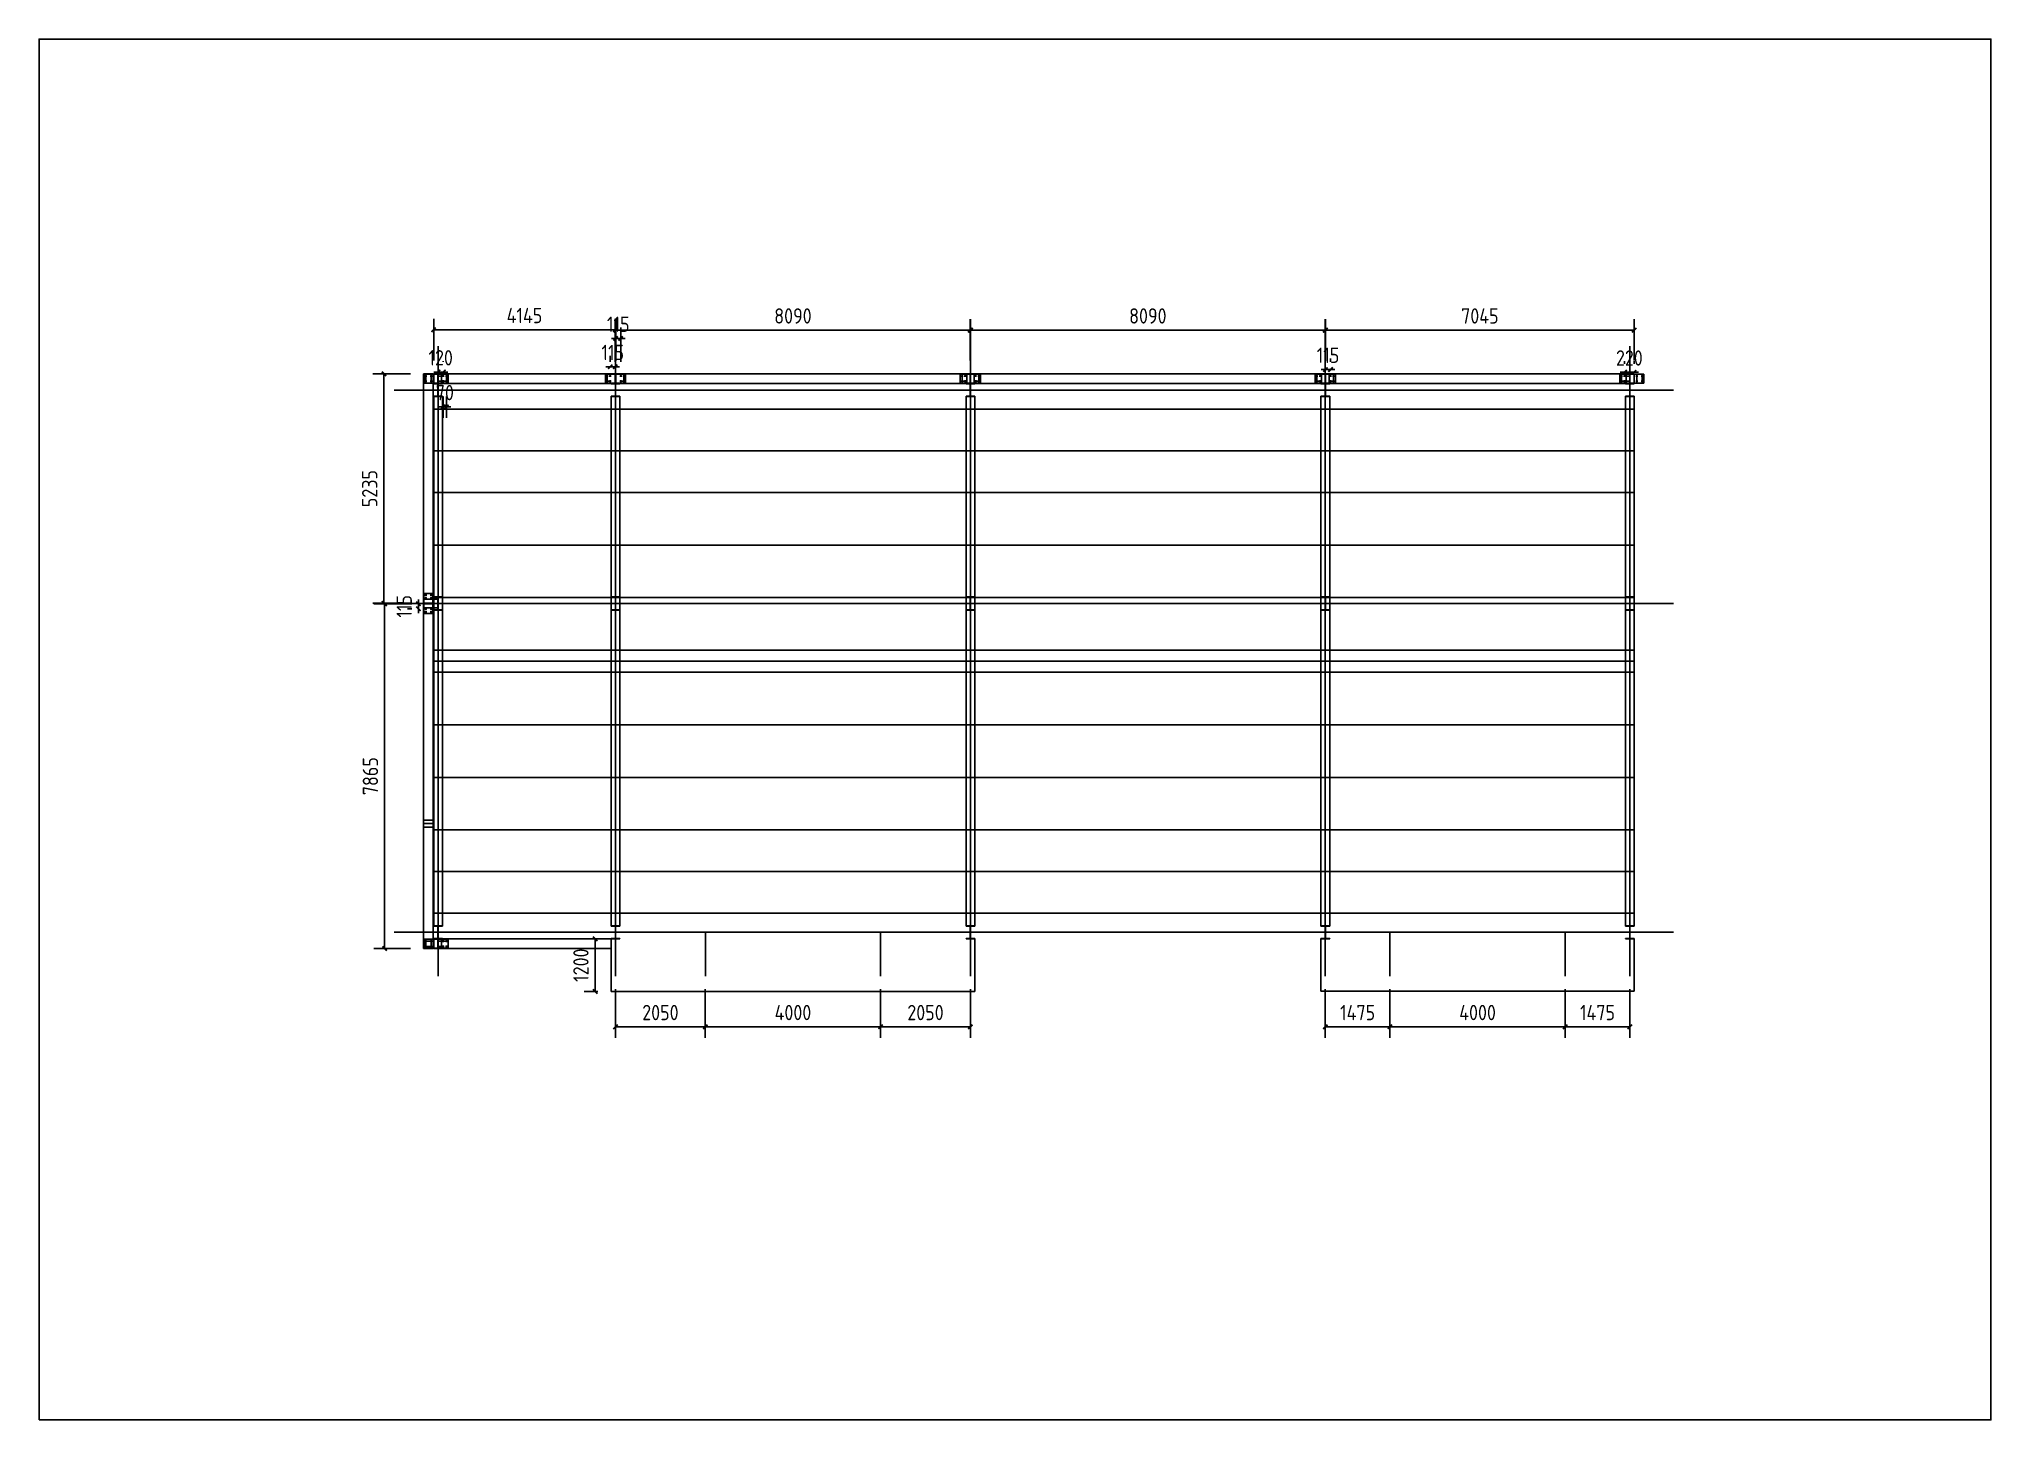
# Model space of a CAD drawing. Extents: x 533809 to 747315, y -17138 to 180511.
# Drawn here: x 640389 to 684939, y 77362 to 108862 of the extents above; entities that cross this region are included whole.
import ezdxf

# ---------------------------------------------------------------- set-up
doc = ezdxf.new("R2010")
doc.units = 0
doc.header["$LTSCALE"] = 1000
doc.header["$MEASUREMENT"] = 0
doc.layers.add('DOTE', color=1, linetype='Continuous')
doc.styles.get("Standard").update_dxf_attribs({"font": 'gbenor.shx', "bigfont": 'gbcbig.shx'})
doc.dimstyles.get("Standard").update_dxf_attribs({"dimscale": 100, "dimtxt": 3.5, "dimasz": 1, "dimexe": 2.5, "dimexo": 3, "dimgap": 1.5, "dimtad": 1, "dimdec": 0, "dimzin": 0, "dimdsep": 46, "dimtxsty": 'Standard', "dimblk": 'ARCHTICK', "dimcen": 0.09, "dimadec": 0, "dimazin": 0, "dimtfac": 1, "dimtdec": 0, "dimtix": 1, "dimtmove": 2, "dimatfit": 3, "dimfxl": 1, "dimtolj": 1, "dimtzin": 0, "dimarcsym": 0})

msp = doc.modelspace()

# ---------------------------------------------------------------- blocks, each defined once
blk = doc.blocks.new('_ArchTick')
at = {"color": 0, "linetype": 'ByBlock', "const_width": 0.4}
blk.add_lwpolyline([(-0.5, -0.5), (0.5, 0.5)], dxfattribs=at)
blk = doc.blocks.new('*D1447')
at = {"color": 0, "lineweight": -2}
for p, q in [((653546, 87186), (653546, 86080)), ((655596, 87186), (655596, 86080)), ((653546, 86330), (655596, 86330))]:
    blk.add_line(p, q, dxfattribs=at)
at = {"layer": 'Defpoints', "color": 0}
for p in [(653546, 87486), (655596, 87486), (655596, 86330)]:
    blk.add_point(p, dxfattribs=at)
at = {"color": 0, "lineweight": -2, "xscale": 100, "yscale": 100, "zscale": 100, "rotation": 180}
blk.add_blockref('_ArchTick', (653546, 86330), dxfattribs=at)
at = {"color": 0, "lineweight": -2, "xscale": 100, "yscale": 100, "zscale": 100}
blk.add_blockref('_ArchTick', (655596, 86330), dxfattribs=at)
at = {"color": 0, "insert": (654571, 86655), "char_height": 350, "attachment_point": 5}
blk.add_mtext('\\A1;2050', dxfattribs=at)
blk = doc.blocks.new('*D1448')
at = {"color": 0, "lineweight": -2}
for p, q in [((655596, 87186), (655596, 86080)), ((659596, 87186), (659596, 86080)), ((655596, 86330), (659596, 86330))]:
    blk.add_line(p, q, dxfattribs=at)
at = {"layer": 'Defpoints', "color": 0}
for p in [(655596, 87486), (659596, 87486), (659596, 86330)]:
    blk.add_point(p, dxfattribs=at)
at = {"color": 0, "lineweight": -2, "xscale": 100, "yscale": 100, "zscale": 100, "rotation": 180}
blk.add_blockref('_ArchTick', (655596, 86330), dxfattribs=at)
at = {"color": 0, "lineweight": -2, "xscale": 100, "yscale": 100, "zscale": 100}
blk.add_blockref('_ArchTick', (659596, 86330), dxfattribs=at)
at = {"color": 0, "insert": (657596, 86655), "char_height": 350, "attachment_point": 5}
blk.add_mtext('\\A1;4000', dxfattribs=at)
blk = doc.blocks.new('*D1449')
at = {"color": 0, "lineweight": -2}
for p, q in [((659596, 87186), (659596, 86080)), ((661646, 87186), (661646, 86080)), ((659596, 86330), (661646, 86330))]:
    blk.add_line(p, q, dxfattribs=at)
at = {"layer": 'Defpoints', "color": 0}
for p in [(659596, 87486), (661646, 87486), (661646, 86330)]:
    blk.add_point(p, dxfattribs=at)
at = {"color": 0, "lineweight": -2, "xscale": 100, "yscale": 100, "zscale": 100, "rotation": 180}
blk.add_blockref('_ArchTick', (659596, 86330), dxfattribs=at)
at = {"color": 0, "lineweight": -2, "xscale": 100, "yscale": 100, "zscale": 100}
blk.add_blockref('_ArchTick', (661646, 86330), dxfattribs=at)
at = {"color": 0, "insert": (660621, 86655), "char_height": 350, "attachment_point": 5}
blk.add_mtext('\\A1;2050', dxfattribs=at)
blk = doc.blocks.new('*D1450')
at = {"color": 0, "lineweight": -2}
for p, q in [((669746, 87186), (669746, 86080)), ((671221, 87186), (671221, 86080)), ((669746, 86330), (671221, 86330))]:
    blk.add_line(p, q, dxfattribs=at)
at = {"layer": 'Defpoints', "color": 0}
for p in [(669746, 87486), (671221, 87486), (671221, 86330)]:
    blk.add_point(p, dxfattribs=at)
at = {"color": 0, "lineweight": -2, "xscale": 100, "yscale": 100, "zscale": 100, "rotation": 180}
blk.add_blockref('_ArchTick', (669746, 86330), dxfattribs=at)
at = {"color": 0, "lineweight": -2, "xscale": 100, "yscale": 100, "zscale": 100}
blk.add_blockref('_ArchTick', (671221, 86330), dxfattribs=at)
at = {"color": 0, "insert": (670484, 86655), "char_height": 350, "attachment_point": 5}
blk.add_mtext('\\A1;1475', dxfattribs=at)
blk = doc.blocks.new('*D1452')
at = {"color": 0, "lineweight": -2}
for p, q in [((675221, 87186), (675221, 86080)), ((676696, 87186), (676696, 86080)), ((675221, 86330), (676696, 86330))]:
    blk.add_line(p, q, dxfattribs=at)
at = {"layer": 'Defpoints', "color": 0}
for p in [(675221, 87486), (676696, 87486), (676696, 86330)]:
    blk.add_point(p, dxfattribs=at)
at = {"color": 0, "lineweight": -2, "xscale": 100, "yscale": 100, "zscale": 100, "rotation": 180}
blk.add_blockref('_ArchTick', (675221, 86330), dxfattribs=at)
at = {"color": 0, "lineweight": -2, "xscale": 100, "yscale": 100, "zscale": 100}
blk.add_blockref('_ArchTick', (676696, 86330), dxfattribs=at)
at = {"color": 0, "insert": (675959, 86655), "char_height": 350, "attachment_point": 5}
blk.add_mtext('\\A1;1475', dxfattribs=at)
blk = doc.blocks.new('*D1453')
at = {"color": 0, "lineweight": -2}
for p, q in [((653146, 88336), (652832, 88336)), ((653082, 88336), (653082, 87136)), ((653146, 87136), (652832, 87136))]:
    blk.add_line(p, q, dxfattribs=at)
at = {"layer": 'Defpoints', "color": 0}
for p in [(653446, 88336), (653082, 87136), (653446, 87136)]:
    blk.add_point(p, dxfattribs=at)
at = {"color": 0, "lineweight": -2, "xscale": 100, "yscale": 100, "zscale": 100}
for p, rotation in [((653082, 88336), 90), ((653082, 87136), 270)]:
    blk.add_blockref('_ArchTick', p, dxfattribs=dict(at, rotation=rotation))
at = {"color": 0, "insert": (652757, 87736), "char_height": 350, "attachment_point": 5, "rotation": 90}
blk.add_mtext('\\A1;1200', dxfattribs=at)
blk = doc.blocks.new('*D1443')
at = {"color": 0, "lineweight": -2}
for p, q in [((649396, 101526), (649396, 102481)), ((653541, 101526), (653541, 102481)), ((649396, 102231), (653541, 102231))]:
    blk.add_line(p, q, dxfattribs=at)
at = {"layer": 'Defpoints', "color": 0}
for p in [(653541, 102231), (649396, 101226), (653541, 101226)]:
    blk.add_point(p, dxfattribs=at)
at = {"color": 0, "lineweight": -2, "xscale": 100, "yscale": 100, "zscale": 100, "rotation": 180}
blk.add_blockref('_ArchTick', (649396, 102231), dxfattribs=at)
at = {"color": 0, "lineweight": -2, "xscale": 100, "yscale": 100, "zscale": 100}
blk.add_blockref('_ArchTick', (653541, 102231), dxfattribs=at)
at = {"color": 0, "insert": (651469, 102556), "char_height": 350, "attachment_point": 5}
blk.add_mtext('\\A1;4145', dxfattribs=at)
blk = doc.blocks.new('*D1444')
at = {"color": 0, "lineweight": -2}
for p, q in [((653551, 101526), (653551, 102471)), ((661641, 101526), (661641, 102471)), ((661641, 102221), (653551, 102221))]:
    blk.add_line(p, q, dxfattribs=at)
at = {"layer": 'Defpoints', "color": 0}
for p in [(653551, 102221), (653551, 101226), (661641, 101226)]:
    blk.add_point(p, dxfattribs=at)
at = {"color": 0, "lineweight": -2, "xscale": 100, "yscale": 100, "zscale": 100, "rotation": 180}
blk.add_blockref('_ArchTick', (653551, 102221), dxfattribs=at)
at = {"color": 0, "lineweight": -2, "xscale": 100, "yscale": 100, "zscale": 100}
blk.add_blockref('_ArchTick', (661641, 102221), dxfattribs=at)
at = {"color": 0, "insert": (657596, 102546), "char_height": 350, "attachment_point": 5}
blk.add_mtext('\\A1;8090', dxfattribs=at)
blk = doc.blocks.new('*D1445')
at = {"color": 0, "lineweight": -2}
for p, q in [((661651, 101526), (661651, 102471)), ((669741, 101526), (669741, 102471)), ((669741, 102221), (661651, 102221))]:
    blk.add_line(p, q, dxfattribs=at)
at = {"layer": 'Defpoints', "color": 0}
for p in [(661651, 102221), (661651, 101226), (669741, 101226)]:
    blk.add_point(p, dxfattribs=at)
at = {"color": 0, "lineweight": -2, "xscale": 100, "yscale": 100, "zscale": 100, "rotation": 180}
blk.add_blockref('_ArchTick', (661651, 102221), dxfattribs=at)
at = {"color": 0, "lineweight": -2, "xscale": 100, "yscale": 100, "zscale": 100}
blk.add_blockref('_ArchTick', (669741, 102221), dxfattribs=at)
at = {"color": 0, "insert": (665696, 102546), "char_height": 350, "attachment_point": 5}
blk.add_mtext('\\A1;8090', dxfattribs=at)
blk = doc.blocks.new('*D1446')
at = {"color": 0, "lineweight": -2}
for p, q in [((669751, 101526), (669751, 102471)), ((676796, 101526), (676796, 102471)), ((669751, 102221), (676796, 102221))]:
    blk.add_line(p, q, dxfattribs=at)
at = {"layer": 'Defpoints', "color": 0}
for p in [(676796, 102221), (669751, 101226), (676796, 101226)]:
    blk.add_point(p, dxfattribs=at)
at = {"color": 0, "lineweight": -2, "xscale": 100, "yscale": 100, "zscale": 100, "rotation": 180}
blk.add_blockref('_ArchTick', (669751, 102221), dxfattribs=at)
at = {"color": 0, "lineweight": -2, "xscale": 100, "yscale": 100, "zscale": 100}
blk.add_blockref('_ArchTick', (676796, 102221), dxfattribs=at)
at = {"color": 0, "insert": (673274, 102546), "char_height": 350, "attachment_point": 5}
blk.add_mtext('\\A1;7045', dxfattribs=at)
blk = doc.blocks.new('*D1537')
at = {"color": 0, "lineweight": -2}
for p, q in [((648866, 95981), (648027, 95981)), ((648277, 95981), (648277, 88116)), ((648866, 88116), (648027, 88116))]:
    blk.add_line(p, q, dxfattribs=at)
at = {"layer": 'Defpoints', "color": 0}
for p in [(649166, 95981), (648277, 88116), (649166, 88116)]:
    blk.add_point(p, dxfattribs=at)
at = {"color": 0, "lineweight": -2, "xscale": 100, "yscale": 100, "zscale": 100}
for p, rotation in [((648277, 95981), 90), ((648277, 88116), 270)]:
    blk.add_blockref('_ArchTick', p, dxfattribs=dict(at, rotation=rotation))
at = {"color": 0, "insert": (647952, 92048), "char_height": 350, "attachment_point": 5, "rotation": 90}
blk.add_mtext('\\A1;7865', dxfattribs=at)
blk = doc.blocks.new('*D1544')
at = {"color": 0, "lineweight": -2}
for p, q in [((649616, 100712), (649616, 100222)), ((649686, 100712), (649686, 100222)), ((649616, 100472), (649516, 100472)), ((649616, 100472), (649686, 100472)), ((649686, 100472), (649786, 100472))]:
    blk.add_line(p, q, dxfattribs=at)
at = {"layer": 'Defpoints', "color": 0}
for p in [(649616, 101012), (649686, 101012), (649686, 100472)]:
    blk.add_point(p, dxfattribs=at)
at = {"color": 0, "lineweight": -2, "xscale": 100, "yscale": 100, "zscale": 100}
blk.add_blockref('_ArchTick', (649616, 100472), dxfattribs=at)
at = {"color": 0, "lineweight": -2, "xscale": 100, "yscale": 100, "zscale": 100, "rotation": 180}
blk.add_blockref('_ArchTick', (649686, 100472), dxfattribs=at)
at = {"color": 0, "insert": (649651, 100797), "char_height": 350, "attachment_point": 5}
blk.add_mtext('\\A1;70', dxfattribs=at)
blk = doc.blocks.new('*D1545')
at = {"color": 0, "lineweight": -2}
for p, q in [((653426, 101498), (653426, 101638)), ((653541, 101498), (653541, 101638)), ((653426, 101388), (653326, 101388)), ((653426, 101388), (653541, 101388)), ((653541, 101388), (653641, 101388))]:
    blk.add_line(p, q, dxfattribs=at)
at = {"layer": 'Defpoints', "color": 0}
for p in [(653426, 101198), (653541, 101388), (653541, 101198)]:
    blk.add_point(p, dxfattribs=at)
at = {"color": 0, "lineweight": -2, "xscale": 100, "yscale": 100, "zscale": 100}
blk.add_blockref('_ArchTick', (653426, 101388), dxfattribs=at)
at = {"color": 0, "lineweight": -2, "xscale": 100, "yscale": 100, "zscale": 100, "rotation": 180}
blk.add_blockref('_ArchTick', (653541, 101388), dxfattribs=at)
at = {"color": 0, "insert": (653484, 101713), "char_height": 350, "attachment_point": 5}
blk.add_mtext('\\A1;115', dxfattribs=at)
blk = doc.blocks.new('*D1578')
at = {"color": 0, "lineweight": -2}
for p, q in [((653551, 102032), (653451, 102032)), ((653551, 101520), (653551, 102282)), ((653551, 102032), (653666, 102032)), ((653666, 101498), (653666, 102282)), ((653666, 102032), (653766, 102032))]:
    blk.add_line(p, q, dxfattribs=at)
at = {"layer": 'Defpoints', "color": 0}
for p in [(653666, 102032), (653551, 101220), (653666, 101198)]:
    blk.add_point(p, dxfattribs=at)
at = {"color": 0, "lineweight": -2, "xscale": 100, "yscale": 100, "zscale": 100}
blk.add_blockref('_ArchTick', (653551, 102032), dxfattribs=at)
at = {"color": 0, "lineweight": -2, "xscale": 100, "yscale": 100, "zscale": 100, "rotation": 180}
blk.add_blockref('_ArchTick', (653666, 102032), dxfattribs=at)
at = {"color": 0, "insert": (653609, 102357), "char_height": 350, "attachment_point": 5}
blk.add_mtext('\\A1;115', dxfattribs=at)
blk = doc.blocks.new('*D1708')
at = {"color": 0, "lineweight": -2}
for p, q in [((648866, 101226), (648011, 101226)), ((648261, 95991), (648261, 101226)), ((648866, 95991), (648011, 95991))]:
    blk.add_line(p, q, dxfattribs=at)
at = {"layer": 'Defpoints', "color": 0}
for p in [(648261, 101226), (649166, 101226), (649166, 95991)]:
    blk.add_point(p, dxfattribs=at)
at = {"color": 0, "lineweight": -2, "xscale": 100, "yscale": 100, "zscale": 100}
for p, rotation in [((648261, 101226), 90), ((648261, 95991), 270)]:
    blk.add_blockref('_ArchTick', p, dxfattribs=dict(at, rotation=rotation))
at = {"color": 0, "insert": (647936, 98608), "char_height": 350, "attachment_point": 5, "rotation": 90}
blk.add_mtext('\\A1;5235', dxfattribs=at)
blk = doc.blocks.new('*D1709')
at = {"color": 0, "lineweight": -2}
for p, q in [((648894, 95981), (648798, 95981)), ((648894, 95866), (648798, 95866)), ((649048, 95981), (649048, 96081)), ((649048, 95866), (649048, 95981)), ((649048, 95866), (649048, 95766))]:
    blk.add_line(p, q, dxfattribs=at)
at = {"layer": 'Defpoints', "color": 0}
for p in [(649048, 95981), (649194, 95981), (649194, 95866)]:
    blk.add_point(p, dxfattribs=at)
at = {"color": 0, "lineweight": -2, "xscale": 100, "yscale": 100, "zscale": 100}
for p, rotation in [((649048, 95981), 270), ((649048, 95866), 90)]:
    blk.add_blockref('_ArchTick', p, dxfattribs=dict(at, rotation=rotation))
at = {"color": 0, "insert": (648723, 95923), "char_height": 350, "attachment_point": 5, "rotation": 90}
blk.add_mtext('\\A1;115', dxfattribs=at)
blk = doc.blocks.new('*D2390')
at = {"color": 0, "lineweight": -2}
for p, q in [((649496, 101267), (649396, 101267)), ((649496, 101520), (649496, 101517)), ((649496, 101267), (649616, 101267)), ((649616, 101498), (649616, 101517)), ((649616, 101267), (649716, 101267))]:
    blk.add_line(p, q, dxfattribs=at)
at = {"layer": 'Defpoints', "color": 0}
for p in [(649496, 101220), (649616, 101267), (649616, 101198)]:
    blk.add_point(p, dxfattribs=at)
at = {"color": 0, "lineweight": -2, "xscale": 100, "yscale": 100, "zscale": 100}
blk.add_blockref('_ArchTick', (649496, 101267), dxfattribs=at)
at = {"color": 0, "lineweight": -2, "xscale": 100, "yscale": 100, "zscale": 100, "rotation": 180}
blk.add_blockref('_ArchTick', (649616, 101267), dxfattribs=at)
at = {"color": 0, "insert": (649556, 101592), "char_height": 350, "attachment_point": 5}
blk.add_mtext('\\A1;120', dxfattribs=at)
blk = doc.blocks.new('*D2498')
at = {"color": 0, "lineweight": -2}
for p, q in [((676576, 101262), (676476, 101262)), ((676576, 101454), (676576, 101512)), ((676576, 101262), (676796, 101262)), ((676796, 101454), (676796, 101512)), ((676796, 101262), (676896, 101262))]:
    blk.add_line(p, q, dxfattribs=at)
at = {"layer": 'Defpoints', "color": 0}
for p in [(676576, 101154), (676796, 101262), (676796, 101154)]:
    blk.add_point(p, dxfattribs=at)
at = {"color": 0, "lineweight": -2, "xscale": 100, "yscale": 100, "zscale": 100}
blk.add_blockref('_ArchTick', (676576, 101262), dxfattribs=at)
at = {"color": 0, "lineweight": -2, "xscale": 100, "yscale": 100, "zscale": 100, "rotation": 180}
blk.add_blockref('_ArchTick', (676796, 101262), dxfattribs=at)
at = {"color": 0, "insert": (676686, 101587), "char_height": 350, "attachment_point": 5}
blk.add_mtext('\\A1;220', dxfattribs=at)
blk = doc.blocks.new('*D2499')
at = {"color": 0, "lineweight": -2}
for p, q in [((669751, 101323), (669651, 101323)), ((669751, 101520), (669751, 101573)), ((669751, 101323), (669866, 101323)), ((669866, 101498), (669866, 101573)), ((669866, 101323), (669966, 101323))]:
    blk.add_line(p, q, dxfattribs=at)
at = {"layer": 'Defpoints', "color": 0}
for p in [(669751, 101220), (669866, 101323), (669866, 101198)]:
    blk.add_point(p, dxfattribs=at)
at = {"color": 0, "lineweight": -2, "xscale": 100, "yscale": 100, "zscale": 100}
blk.add_blockref('_ArchTick', (669751, 101323), dxfattribs=at)
at = {"color": 0, "lineweight": -2, "xscale": 100, "yscale": 100, "zscale": 100, "rotation": 180}
blk.add_blockref('_ArchTick', (669866, 101323), dxfattribs=at)
at = {"color": 0, "insert": (669809, 101648), "char_height": 350, "attachment_point": 5}
blk.add_mtext('\\A1;115', dxfattribs=at)
blk = doc.blocks.new('*D2947')
at = {"color": 0, "lineweight": -2}
for p, q in [((671221, 87186), (671221, 86080)), ((675221, 87186), (675221, 86080)), ((671221, 86330), (675221, 86330))]:
    blk.add_line(p, q, dxfattribs=at)
at = {"layer": 'Defpoints', "color": 0}
for p in [(671221, 87486), (675221, 87486), (675221, 86330)]:
    blk.add_point(p, dxfattribs=at)
at = {"color": 0, "lineweight": -2, "xscale": 100, "yscale": 100, "zscale": 100, "rotation": 180}
blk.add_blockref('_ArchTick', (671221, 86330), dxfattribs=at)
at = {"color": 0, "lineweight": -2, "xscale": 100, "yscale": 100, "zscale": 100}
blk.add_blockref('_ArchTick', (675221, 86330), dxfattribs=at)
at = {"color": 0, "insert": (673221, 86655), "char_height": 350, "attachment_point": 5}
blk.add_mtext('\\A1;4000', dxfattribs=at)

# ---------------------------------------------------------------- dimensions: what is measured, and where the dimension line sits
for p1, p2, distance, picture, middle in [((649396.4, 101225.6), (653541.4, 101225.6), 1005.3, '*D1443', (651468.9, 102555.9)), ((661641.4, 101225.6), (653551.4, 101225.6), -995.4, '*D1444', (657596.4, 102546)), ((669741.4, 101225.6), (661651.4, 101225.6), -995.4, '*D1445', (665696.4, 102545.9)), ((669751.4, 101225.6), (676796.4, 101225.6), 995.5, '*D1446', (673273.9, 102546)), ((649166.4, 95990.6), (649166.4, 101225.6), 905.8, '*D1708', (647935.6, 98608.1)), ((649166.4, 95980.6), (649166.4, 88115.6), -889.5, '*D1537', (647951.9, 92048.1)), ((653446.4, 88335.6), (653446.4, 87135.6), -364.2, '*D1453', (652757.2, 87735.6))]:
    dim = msp.add_aligned_dim(p1=p1, p2=p2, distance=distance, dimstyle='Standard')
    dim.commit()
    dim.dimension.update_dxf_attribs({"geometry": picture, "text_midpoint": middle})
at = {"color": 6}
for base, p1, p2, picture, middle in [((653666.4, 102031.6), (653551.4, 101219.6), (653666.4, 101197.6), '*D1578', (653608.9, 102356.6)), ((649616.4, 101266.9), (649496.4, 101219.6), (649616.4, 101197.6), '*D2390', (649556.4, 101591.9)), ((669866.4, 101322.6), (669751.4, 101219.6), (669866.4, 101197.6), '*D2499', (669808.9, 101647.6)), ((676796.4, 101262.2), (676576.4, 101153.6), (676796.4, 101153.6), '*D2498', (676686.4, 101587.2))]:
    dim = msp.add_linear_dim(base=base, p1=p1, p2=p2, dimstyle='Standard', dxfattribs=at)
    dim.commit()
    dim.dimension.update_dxf_attribs({"geometry": picture, "text_midpoint": middle})
for base, p1, p2, picture, middle in [((653541.4, 101388.4), (653426.4, 101197.6), (653541.4, 101197.6), '*D1545', (653483.9, 101713.4)), ((649686.4, 100472.1), (649616.4, 101011.6), (649686.4, 101011.6), '*D1544', (649651.4, 100797.1)), ((655596.4, 86330.1), (653546.4, 87485.6), (655596.4, 87485.6), '*D1447', (654571.4, 86655.1)), ((659596.4, 86330.1), (655596.4, 87485.6), (659596.4, 87485.6), '*D1448', (657596.4, 86655.1)), ((661646.4, 86330.1), (659596.4, 87485.6), (661646.4, 87485.6), '*D1449', (660621.4, 86655.1)), ((671221.4, 86330.1), (669746.4, 87485.6), (671221.4, 87485.6), '*D1450', (670483.9, 86655.1)), ((675221.4, 86330.1), (671221.4, 87485.6), (675221.4, 87485.6), '*D2947', (673221.4, 86655.1)), ((676696.4, 86330.1), (675221.4, 87485.6), (676696.4, 87485.6), '*D1452', (675958.9, 86655.1))]:
    dim = msp.add_linear_dim(base=base, p1=p1, p2=p2, dimstyle='Standard')
    dim.commit()
    dim.dimension.update_dxf_attribs({"geometry": picture, "text_midpoint": middle})
dim = msp.add_linear_dim(base=(649048.2, 95980.6), p1=(649194.4, 95865.6), p2=(649194.4, 95980.6), angle=90, dimstyle='Standard')
dim.commit()
dim.dimension.update_dxf_attribs({"geometry": '*D1709', "text_midpoint": (648723.2, 95923.1)})

# ---------------------------------------------------------------- linework, layer by layer
at = {"color": 6}
for p, q in [((649386.4, 101225.6), (649166.4, 101225.6)), ((649166.4, 95990.6), (649166.4, 101225.6)), ((649386.4, 95990.6), (649386.4, 101225.6)), ((649396.4, 101005.6), (649396.4, 101225.6)), ((649396.4, 101225.6), (653541.4, 101225.6)), ((653541.4, 101005.6), (653541.4, 101225.6)), ((653551.4, 101225.6), (661641.4, 101225.6)), ((653551.4, 101005.6), (653551.4, 101225.6)), ((661561.4, 101225.6), (661561.4, 101005.6)), ((661641.4, 101005.6), (661641.4, 101225.6)), ((661651.4, 101225.6), (669741.4, 101225.6)), ((661651.4, 101005.6), (661651.4, 101225.6)), ((661731.4, 101225.6), (661731.4, 101005.6)), ((669661.4, 101225.6), (669661.4, 101005.6)), ((669741.4, 101005.6), (669741.4, 101225.6)), ((669751.4, 101225.6), (676796.4, 101225.6)), ((669751.4, 101005.6), (669751.4, 101225.6)), ((669831.4, 101225.6), (669831.4, 101005.6)), ((676796.4, 101005.6), (676796.4, 101225.6)), ((649396.4, 101005.6), (653541.4, 101005.6)), ((653551.4, 101005.6), (661641.4, 101005.6)), ((661651.4, 101005.6), (669741.4, 101005.6)), ((669751.4, 101005.6), (676796.4, 101005.6)), ((649386.4, 95990.6), (649166.4, 95990.6)), ((649166.4, 88115.6), (649166.4, 95980.6)), ((649386.4, 95980.6), (649166.4, 95980.6)), ((649386.4, 88115.6), (649386.4, 95980.6)), ((649386.4, 91045.6), (649166.4, 91045.6)), ((649386.4, 90965.6), (649166.4, 90965.6)), ((649386.4, 90885.6), (649166.4, 90885.6)), ((649386.4, 88485.6), (649166.4, 88485.6)), ((649386.4, 88285.6), (649166.4, 88285.6)), ((649396.4, 88115.6), (649396.4, 88335.6)), ((649396.4, 88335.6), (653461.4, 88335.6)), ((649386.4, 88165.6), (649166.4, 88165.6)), ((649386.4, 88115.6), (649166.4, 88115.6)), ((649396.4, 88115.6), (653461.4, 88115.6))]:
    msp.add_line(p, q, dxfattribs=at)
at = {"color": 2}
for p, q in [((649493.4, 101219.6), (649176.4, 101219.6)), ((649176.4, 101011.6), (649176.4, 101219.6)), ((649499.4, 101219.6), (649726.4, 101219.6)), ((649726.4, 101219.6), (649726.4, 101011.6)), ((653316.4, 101219.6), (653316.4, 101011.6)), ((653543.4, 101219.6), (653316.4, 101219.6)), ((653549.4, 101219.6), (653776.4, 101219.6)), ((653776.4, 101219.6), (653776.4, 101011.6)), ((669516.4, 101219.6), (669516.4, 101011.6)), ((669743.4, 101219.6), (669516.4, 101219.6)), ((669749.4, 101219.6), (669976.4, 101219.6)), ((669976.4, 101219.6), (669976.4, 101011.6)), ((649493.4, 101011.6), (649176.4, 101011.6)), ((649499.4, 101011.6), (649726.4, 101011.6)), ((653543.4, 101011.6), (653316.4, 101011.6)), ((653549.4, 101011.6), (653776.4, 101011.6)), ((669746.4, 101011.6), (669516.4, 101011.6)), ((669749.4, 101011.6), (669976.4, 101011.6)), ((649493.4, 96085.6), (649166.4, 96085.6)), ((649166.4, 95885.6), (649493.4, 95885.6)), ((649172.4, 96215.6), (649380.4, 96215.6)), ((649172.4, 95988.6), (649172.4, 96215.6)), ((649172.4, 95982.6), (649172.4, 95755.6)), ((649380.4, 95988.6), (649380.4, 96215.6)), ((649380.4, 95982.6), (649380.4, 95755.6)), ((649172.4, 95755.6), (649380.4, 95755.6)), ((649493.4, 88329.6), (649176.4, 88329.6)), ((649176.4, 88329.6), (649176.4, 88121.6)), ((649499.4, 88329.6), (649726.4, 88329.6)), ((649726.4, 88121.6), (649726.4, 88329.6)), ((649493.4, 88121.6), (649176.4, 88121.6)), ((649499.4, 88121.6), (649726.4, 88121.6))]:
    msp.add_line(p, q, dxfattribs=at)
for p, q in [((649238.4, 101175.6), (649194.4, 101175.6)), ((649216.4, 101011.6), (649216.4, 101219.6)), ((649216.4, 101197.6), (649216.4, 101153.6)), ((649358.4, 101175.6), (649314.4, 101175.6)), ((649336.4, 101011.6), (649336.4, 101219.6)), ((649336.4, 101197.6), (649336.4, 101153.6)), ((649576.4, 101175.6), (649496.4, 101175.6)), ((649576.4, 101219.6), (649576.4, 101011.6)), ((649638.4, 101175.6), (649594.4, 101175.6)), ((649616.4, 101197.6), (649616.4, 101153.6)), ((649708.4, 101175.6), (649664.4, 101175.6)), ((649686.4, 101219.6), (649686.4, 101011.6)), ((649686.4, 101197.6), (649686.4, 101153.6)), ((649726.4, 101175.6), (649686.4, 101175.6)), ((653316.4, 101175.6), (653356.4, 101175.6)), ((653334.4, 101175.6), (653378.4, 101175.6)), ((653356.4, 101219.6), (653356.4, 101011.6)), ((653356.4, 101197.6), (653356.4, 101153.6)), ((653404.4, 101175.6), (653448.4, 101175.6)), ((653426.4, 101197.6), (653426.4, 101153.6)), ((653688.4, 101175.6), (653644.4, 101175.6)), ((653666.4, 101197.6), (653666.4, 101153.6)), ((653758.4, 101175.6), (653714.4, 101175.6)), ((653736.4, 101219.6), (653736.4, 101011.6)), ((653736.4, 101197.6), (653736.4, 101153.6)), ((653776.4, 101175.6), (653736.4, 101175.6)), ((661416.4, 101219.6), (661416.4, 101011.6)), ((661643.4, 101219.6), (661416.4, 101219.6)), ((661416.4, 101175.6), (661456.4, 101175.6)), ((661434.4, 101175.6), (661478.4, 101175.6)), ((661456.4, 101219.6), (661456.4, 101011.6)), ((661456.4, 101197.6), (661456.4, 101153.6)), ((661504.4, 101175.6), (661548.4, 101175.6)), ((661526.4, 101197.6), (661526.4, 101153.6)), ((661649.4, 101219.6), (661876.4, 101219.6)), ((661788.4, 101175.6), (661744.4, 101175.6)), ((661766.4, 101197.6), (661766.4, 101153.6)), ((661858.4, 101175.6), (661814.4, 101175.6)), ((661836.4, 101219.6), (661836.4, 101011.6)), ((661836.4, 101197.6), (661836.4, 101153.6)), ((661876.4, 101175.6), (661836.4, 101175.6)), ((661876.4, 101219.6), (661876.4, 101011.6)), ((669516.4, 101175.6), (669556.4, 101175.6)), ((669534.4, 101175.6), (669578.4, 101175.6)), ((669556.4, 101219.6), (669556.4, 101011.6)), ((669556.4, 101197.6), (669556.4, 101153.6)), ((669604.4, 101175.6), (669648.4, 101175.6)), ((669626.4, 101197.6), (669626.4, 101153.6)), ((669888.4, 101175.6), (669844.4, 101175.6)), ((669866.4, 101197.6), (669866.4, 101153.6)), ((669958.4, 101175.6), (669914.4, 101175.6)), ((669936.4, 101219.6), (669936.4, 101011.6)), ((669936.4, 101197.6), (669936.4, 101153.6)), ((669976.4, 101175.6), (669936.4, 101175.6)), ((676466.4, 101219.6), (676466.4, 101011.6)), ((676693.4, 101219.6), (676466.4, 101219.6)), ((676466.4, 101175.6), (676506.4, 101175.6)), ((676484.4, 101175.6), (676528.4, 101175.6)), ((676506.4, 101219.6), (676506.4, 101011.6)), ((676506.4, 101197.6), (676506.4, 101153.6)), ((676554.4, 101175.6), (676598.4, 101175.6)), ((676576.4, 101197.6), (676576.4, 101153.6)), ((676616.4, 101219.6), (676616.4, 101011.6)), ((676616.4, 101175.6), (676696.4, 101175.6)), ((676699.4, 101219.6), (677016.4, 101219.6)), ((676834.4, 101175.6), (676878.4, 101175.6)), ((676856.4, 101011.6), (676856.4, 101219.6)), ((676856.4, 101197.6), (676856.4, 101153.6)), ((676954.4, 101175.6), (676998.4, 101175.6)), ((676976.4, 101011.6), (676976.4, 101219.6)), ((676976.4, 101197.6), (676976.4, 101153.6)), ((677016.4, 101011.6), (677016.4, 101219.6)), ((649238.4, 101055.6), (649194.4, 101055.6)), ((649216.4, 101077.6), (649216.4, 101033.6)), ((649358.4, 101055.6), (649314.4, 101055.6)), ((649336.4, 101077.6), (649336.4, 101033.6)), ((649596.4, 101005.6), (649396.4, 101005.6)), ((649396.4, 101005.6), (649396.4, 100997.6)), ((649396.4, 100997.6), (649596.4, 100997.6)), ((649396.4, 100705.6), (649396.4, 100713.6)), ((649396.4, 100713.6), (649596.4, 100713.6)), ((649596.4, 100705.6), (649396.4, 100705.6)), ((649493.4, 100997.6), (649493.4, 100713.6)), ((649576.4, 101055.6), (649496.4, 101055.6)), ((649499.4, 100997.6), (649499.4, 100713.6)), ((649638.4, 101055.6), (649594.4, 101055.6)), ((649596.4, 100997.6), (649596.4, 101005.6)), ((649596.4, 100713.6), (649596.4, 100705.6)), ((649616.4, 101077.6), (649616.4, 101033.6)), ((649726.4, 101055.6), (649616.4, 101055.6)), ((649616.4, 101055.6), (649616.4, 101011.6)), ((649708.4, 101055.6), (649664.4, 101055.6)), ((649686.4, 101077.6), (649686.4, 101033.6)), ((653316.4, 101055.6), (653426.4, 101055.6)), ((653334.4, 101055.6), (653378.4, 101055.6)), ((653356.4, 101077.6), (653356.4, 101033.6)), ((653404.4, 101055.6), (653448.4, 101055.6)), ((653426.4, 101077.6), (653426.4, 101033.6)), ((653426.4, 101055.6), (653426.4, 101011.6)), ((653546.4, 101005.6), (653446.4, 101005.6)), ((653446.4, 101005.6), (653446.4, 100997.6)), ((653446.4, 100997.6), (653646.4, 100997.6)), ((653446.4, 100705.6), (653446.4, 100713.6)), ((653446.4, 100713.6), (653646.4, 100713.6)), ((653646.4, 100705.6), (653446.4, 100705.6)), ((653543.4, 100997.6), (653543.4, 100713.6)), ((653646.4, 101005.6), (653546.4, 101005.6)), ((653549.4, 100997.6), (653549.4, 100713.6)), ((653688.4, 101055.6), (653644.4, 101055.6)), ((653646.4, 100997.6), (653646.4, 101005.6)), ((653646.4, 100713.6), (653646.4, 100705.6)), ((653666.4, 101077.6), (653666.4, 101033.6)), ((653776.4, 101055.6), (653666.4, 101055.6)), ((653666.4, 101055.6), (653666.4, 101011.6)), ((653758.4, 101055.6), (653714.4, 101055.6)), ((653736.4, 101077.6), (653736.4, 101033.6)), ((661416.4, 101055.6), (661526.4, 101055.6)), ((661643.4, 101011.6), (661416.4, 101011.6)), ((661434.4, 101055.6), (661478.4, 101055.6)), ((661456.4, 101077.6), (661456.4, 101033.6)), ((661504.4, 101055.6), (661548.4, 101055.6)), ((661526.4, 101077.6), (661526.4, 101033.6)), ((661526.4, 101055.6), (661526.4, 101011.6)), ((661646.4, 101005.6), (661546.4, 101005.6)), ((661546.4, 101005.6), (661546.4, 100997.6)), ((661546.4, 100997.6), (661746.4, 100997.6)), ((661546.4, 100705.6), (661546.4, 100713.6)), ((661546.4, 100713.6), (661746.4, 100713.6)), ((661746.4, 100705.6), (661546.4, 100705.6)), ((661643.4, 100997.6), (661643.4, 100713.6)), ((661746.4, 101005.6), (661646.4, 101005.6)), ((661649.4, 101011.6), (661876.4, 101011.6)), ((661649.4, 100997.6), (661649.4, 100713.6)), ((661788.4, 101055.6), (661744.4, 101055.6)), ((661746.4, 100997.6), (661746.4, 101005.6)), ((661746.4, 100713.6), (661746.4, 100705.6)), ((661766.4, 101077.6), (661766.4, 101033.6)), ((661876.4, 101055.6), (661766.4, 101055.6)), ((661766.4, 101055.6), (661766.4, 101011.6)), ((661858.4, 101055.6), (661814.4, 101055.6)), ((661836.4, 101077.6), (661836.4, 101033.6)), ((669516.4, 101055.6), (669626.4, 101055.6)), ((669534.4, 101055.6), (669578.4, 101055.6)), ((669556.4, 101077.6), (669556.4, 101033.6)), ((669604.4, 101055.6), (669648.4, 101055.6)), ((669626.4, 101077.6), (669626.4, 101033.6)), ((669626.4, 101055.6), (669626.4, 101011.6)), ((669746.4, 101005.6), (669646.4, 101005.6)), ((669646.4, 101005.6), (669646.4, 100997.6)), ((669646.4, 100997.6), (669846.4, 100997.6)), ((669646.4, 100705.6), (669646.4, 100713.6)), ((669646.4, 100713.6), (669846.4, 100713.6)), ((669846.4, 100705.6), (669646.4, 100705.6)), ((669743.4, 100997.6), (669743.4, 100713.6)), ((669846.4, 101005.6), (669746.4, 101005.6)), ((669749.4, 100997.6), (669749.4, 100713.6)), ((669888.4, 101055.6), (669844.4, 101055.6)), ((669846.4, 100997.6), (669846.4, 101005.6)), ((669846.4, 100713.6), (669846.4, 100705.6)), ((669866.4, 101077.6), (669866.4, 101033.6)), ((669976.4, 101055.6), (669866.4, 101055.6)), ((669866.4, 101055.6), (669866.4, 101011.6)), ((669958.4, 101055.6), (669914.4, 101055.6)), ((669936.4, 101077.6), (669936.4, 101033.6)), ((676466.4, 101055.6), (676576.4, 101055.6)), ((676693.4, 101011.6), (676466.4, 101011.6)), ((676484.4, 101055.6), (676528.4, 101055.6)), ((676506.4, 101077.6), (676506.4, 101033.6)), ((676554.4, 101055.6), (676598.4, 101055.6)), ((676576.4, 101077.6), (676576.4, 101033.6)), ((676576.4, 101055.6), (676576.4, 101011.6)), ((676696.4, 101005.6), (676596.4, 101005.6)), ((676596.4, 101005.6), (676596.4, 100997.6)), ((676596.4, 100997.6), (676796.4, 100997.6)), ((676596.4, 100705.6), (676596.4, 100713.6)), ((676596.4, 100713.6), (676796.4, 100713.6)), ((676796.4, 100705.6), (676596.4, 100705.6)), ((676616.4, 101055.6), (676696.4, 101055.6)), ((676693.4, 100997.6), (676693.4, 100713.6)), ((676796.4, 101005.6), (676696.4, 101005.6)), ((676699.4, 101011.6), (677016.4, 101011.6)), ((676699.4, 100997.6), (676699.4, 100713.6)), ((676796.4, 100997.6), (676796.4, 101005.6)), ((676796.4, 100713.6), (676796.4, 100705.6)), ((676834.4, 101055.6), (676878.4, 101055.6)), ((676856.4, 101077.6), (676856.4, 101033.6)), ((676954.4, 101055.6), (676998.4, 101055.6)), ((676976.4, 101077.6), (676976.4, 101033.6)), ((649194.4, 96175.6), (649238.4, 96175.6)), ((649194.4, 96105.6), (649238.4, 96105.6)), ((649194.4, 95865.6), (649238.4, 95865.6)), ((649194.4, 95795.6), (649238.4, 95795.6)), ((649216.4, 96197.6), (649216.4, 96153.6)), ((649216.4, 96127.6), (649216.4, 96083.6)), ((649216.4, 95843.6), (649216.4, 95887.6)), ((649216.4, 95773.6), (649216.4, 95817.6)), ((649314.4, 96175.6), (649358.4, 96175.6)), ((649314.4, 96105.6), (649358.4, 96105.6)), ((649314.4, 95865.6), (649358.4, 95865.6)), ((649314.4, 95795.6), (649358.4, 95795.6)), ((649336.4, 96197.6), (649336.4, 96153.6)), ((649336.4, 96127.6), (649336.4, 96083.6)), ((649336.4, 95843.6), (649336.4, 95887.6)), ((649336.4, 95773.6), (649336.4, 95817.6)), ((649496.4, 96135.6), (649396.4, 96135.6)), ((649396.4, 96135.6), (649396.4, 96127.6)), ((649396.4, 96127.6), (649596.4, 96127.6)), ((649396.4, 95835.6), (649396.4, 95843.6)), ((649396.4, 95843.6), (649596.4, 95843.6)), ((649596.4, 95835.6), (649396.4, 95835.6)), ((649493.4, 96127.6), (649493.4, 95843.6)), ((649493.4, 95985.6), (649493.4, 96085.6)), ((649596.4, 96135.6), (649496.4, 96135.6)), ((649499.4, 96127.6), (649499.4, 95843.6)), ((649596.4, 96127.6), (649596.4, 96135.6)), ((649596.4, 95843.6), (649596.4, 95835.6)), ((653546.4, 96135.6), (653446.4, 96135.6)), ((653446.4, 96135.6), (653446.4, 96127.6)), ((653446.4, 96127.6), (653646.4, 96127.6)), ((653446.4, 95835.6), (653446.4, 95843.6)), ((653446.4, 95843.6), (653646.4, 95843.6)), ((653646.4, 95835.6), (653446.4, 95835.6)), ((653543.4, 96127.6), (653543.4, 95843.6)), ((653646.4, 96135.6), (653546.4, 96135.6)), ((653549.4, 96127.6), (653549.4, 95843.6)), ((653646.4, 96127.6), (653646.4, 96135.6)), ((653646.4, 95843.6), (653646.4, 95835.6)), ((661646.4, 96135.6), (661546.4, 96135.6)), ((661546.4, 96135.6), (661546.4, 96127.6)), ((661546.4, 96127.6), (661746.4, 96127.6)), ((661546.4, 95835.6), (661546.4, 95843.6)), ((661546.4, 95843.6), (661746.4, 95843.6)), ((661746.4, 95835.6), (661546.4, 95835.6)), ((661643.4, 96127.6), (661643.4, 95843.6)), ((661746.4, 96135.6), (661646.4, 96135.6)), ((661649.4, 96127.6), (661649.4, 95843.6)), ((661746.4, 96127.6), (661746.4, 96135.6)), ((661746.4, 95843.6), (661746.4, 95835.6)), ((669746.4, 96135.6), (669646.4, 96135.6)), ((669646.4, 96135.6), (669646.4, 96127.6)), ((669646.4, 96127.6), (669846.4, 96127.6)), ((669646.4, 95835.6), (669646.4, 95843.6)), ((669646.4, 95843.6), (669846.4, 95843.6)), ((669846.4, 95835.6), (669646.4, 95835.6)), ((669743.4, 96127.6), (669743.4, 95843.6)), ((669846.4, 96135.6), (669746.4, 96135.6)), ((669749.4, 96127.6), (669749.4, 95843.6)), ((669846.4, 96127.6), (669846.4, 96135.6)), ((669846.4, 95843.6), (669846.4, 95835.6)), ((676696.4, 96135.6), (676596.4, 96135.6)), ((676596.4, 96135.6), (676596.4, 96127.6)), ((676596.4, 96127.6), (676796.4, 96127.6)), ((676596.4, 95835.6), (676596.4, 95843.6)), ((676596.4, 95843.6), (676796.4, 95843.6)), ((676796.4, 95835.6), (676596.4, 95835.6)), ((676693.4, 96127.6), (676693.4, 95843.6)), ((676796.4, 96135.6), (676696.4, 96135.6)), ((676699.4, 96127.6), (676699.4, 95843.6)), ((676796.4, 96127.6), (676796.4, 96135.6)), ((676796.4, 95843.6), (676796.4, 95835.6)), ((649238.4, 88285.6), (649194.4, 88285.6)), ((649216.4, 88329.6), (649216.4, 88121.6)), ((649216.4, 88263.6), (649216.4, 88307.6)), ((649358.4, 88285.6), (649314.4, 88285.6)), ((649336.4, 88329.6), (649336.4, 88121.6)), ((649336.4, 88263.6), (649336.4, 88307.6)), ((649496.4, 88635.6), (649396.4, 88635.6)), ((649396.4, 88635.6), (649396.4, 88627.6)), ((649396.4, 88627.6), (649596.4, 88627.6)), ((649396.4, 88335.6), (649396.4, 88343.6)), ((649396.4, 88343.6), (649596.4, 88343.6)), ((649596.4, 88335.6), (649396.4, 88335.6)), ((649493.4, 88627.6), (649493.4, 88343.6)), ((649596.4, 88635.6), (649496.4, 88635.6)), ((649576.4, 88285.6), (649496.4, 88285.6)), ((649499.4, 88627.6), (649499.4, 88343.6)), ((649576.4, 88121.6), (649576.4, 88329.6)), ((649638.4, 88285.6), (649594.4, 88285.6)), ((649596.4, 88627.6), (649596.4, 88635.6)), ((649596.4, 88343.6), (649596.4, 88335.6)), ((649616.4, 88263.6), (649616.4, 88307.6)), ((649726.4, 88285.6), (649616.4, 88285.6)), ((649708.4, 88285.6), (649664.4, 88285.6)), ((649686.4, 88263.6), (649686.4, 88307.6)), ((653546.4, 88635.6), (653446.4, 88635.6)), ((653446.4, 88635.6), (653446.4, 88627.6)), ((653446.4, 88627.6), (653646.4, 88627.6)), ((653446.4, 88335.6), (653446.4, 88343.6)), ((653446.4, 88343.6), (653646.4, 88343.6)), ((653646.4, 88335.6), (653446.4, 88335.6)), ((653446.4, 88335.6), (653446.4, 87135.6)), ((653543.4, 88627.6), (653543.4, 88343.6)), ((653646.4, 88635.6), (653546.4, 88635.6)), ((653549.4, 88627.6), (653549.4, 88343.6)), ((653646.4, 88627.6), (653646.4, 88635.6)), ((653646.4, 88343.6), (653646.4, 88335.6)), ((661646.4, 88635.6), (661546.4, 88635.6)), ((661546.4, 88635.6), (661546.4, 88627.6)), ((661546.4, 88627.6), (661746.4, 88627.6)), ((661546.4, 88335.6), (661546.4, 88343.6)), ((661546.4, 88343.6), (661746.4, 88343.6)), ((661746.4, 88335.6), (661546.4, 88335.6)), ((661643.4, 88627.6), (661643.4, 88343.6)), ((661746.4, 88635.6), (661646.4, 88635.6)), ((661649.4, 88627.6), (661649.4, 88343.6)), ((661746.4, 88627.6), (661746.4, 88635.6)), ((661746.4, 88343.6), (661746.4, 88335.6)), ((661746.4, 88335.6), (661746.4, 87135.6)), ((669746.4, 88635.6), (669646.4, 88635.6)), ((669646.4, 88635.6), (669646.4, 88627.6)), ((669646.4, 88627.6), (669846.4, 88627.6)), ((669646.4, 88335.6), (669646.4, 88343.6)), ((669646.4, 88343.6), (669846.4, 88343.6)), ((669646.4, 88339.6), (669646.4, 87139.6)), ((669846.4, 88335.6), (669646.4, 88335.6)), ((669743.4, 88627.6), (669743.4, 88343.6)), ((669846.4, 88635.6), (669746.4, 88635.6)), ((669749.4, 88627.6), (669749.4, 88343.6)), ((669846.4, 88627.6), (669846.4, 88635.6)), ((669846.4, 88343.6), (669846.4, 88335.6)), ((676696.4, 88635.6), (676596.4, 88635.6)), ((676596.4, 88635.6), (676596.4, 88627.6)), ((676596.4, 88627.6), (676796.4, 88627.6)), ((676596.4, 88335.6), (676596.4, 88343.6)), ((676596.4, 88343.6), (676796.4, 88343.6)), ((676796.4, 88335.6), (676596.4, 88335.6)), ((676693.4, 88627.6), (676693.4, 88343.6)), ((676796.4, 88635.6), (676696.4, 88635.6)), ((676699.4, 88627.6), (676699.4, 88343.6)), ((676796.4, 88627.6), (676796.4, 88635.6)), ((676796.4, 88343.6), (676796.4, 88335.6)), ((676796.4, 88335.6), (676796.4, 87139.6)), ((649238.4, 88165.6), (649194.4, 88165.6)), ((649216.4, 88143.6), (649216.4, 88187.6)), ((649358.4, 88165.6), (649314.4, 88165.6)), ((649336.4, 88143.6), (649336.4, 88187.6)), ((649576.4, 88165.6), (649496.4, 88165.6)), ((649638.4, 88165.6), (649594.4, 88165.6)), ((649616.4, 88143.6), (649616.4, 88187.6)), ((649708.4, 88165.6), (649664.4, 88165.6)), ((649686.4, 88143.6), (649686.4, 88187.6)), ((649726.4, 88165.6), (649686.4, 88165.6)), ((653446.4, 87135.6), (661746.4, 87135.6)), ((669646.4, 87139.6), (676796.4, 87139.6))]:
    msp.add_line(p, q)
at = {"color": 4}
for p, q in [((649496.4, 101225.6), (649416.4, 101225.6)), ((649416.4, 101225.6), (649416.4, 101219.6)), ((649416.4, 101219.6), (649576.4, 101219.6)), ((649493.4, 101011.6), (649493.4, 101219.6)), ((649576.4, 101225.6), (649496.4, 101225.6)), ((649499.4, 101011.6), (649499.4, 101219.6)), ((649576.4, 101219.6), (649576.4, 101225.6)), ((653546.4, 101225.6), (653466.4, 101225.6)), ((653466.4, 101225.6), (653466.4, 101219.6)), ((653466.4, 101219.6), (653626.4, 101219.6)), ((653543.4, 101011.6), (653543.4, 101219.6)), ((653626.4, 101225.6), (653546.4, 101225.6)), ((653549.4, 101011.6), (653549.4, 101219.6)), ((653626.4, 101219.6), (653626.4, 101225.6)), ((661646.4, 101225.6), (661566.4, 101225.6)), ((661566.4, 101225.6), (661566.4, 101219.6)), ((661566.4, 101225.6), (661726.4, 101225.6)), ((661566.4, 101219.6), (661726.4, 101219.6)), ((661643.4, 101011.6), (661643.4, 101219.6)), ((661726.4, 101225.6), (661646.4, 101225.6)), ((661649.4, 101011.6), (661649.4, 101219.6)), ((661726.4, 101219.6), (661726.4, 101225.6)), ((669746.4, 101225.6), (669666.4, 101225.6)), ((669666.4, 101225.6), (669666.4, 101219.6)), ((669666.4, 101225.6), (669826.4, 101225.6)), ((669666.4, 101219.6), (669826.4, 101219.6)), ((669743.4, 101011.6), (669743.4, 101219.6)), ((669826.4, 101225.6), (669746.4, 101225.6)), ((669749.4, 101011.6), (669749.4, 101219.6)), ((669826.4, 101219.6), (669826.4, 101225.6)), ((676616.4, 101229.6), (676616.4, 101235.6)), ((676616.4, 101235.6), (676696.4, 101235.6)), ((676776.4, 101219.6), (676616.4, 101219.6)), ((676693.4, 101011.6), (676693.4, 101219.6)), ((676696.4, 101235.6), (676776.4, 101235.6)), ((676699.4, 101011.6), (676699.4, 101219.6)), ((676776.4, 101235.6), (676776.4, 101229.6)), ((649396.4, 100705.6), (649396.4, 88635.6)), ((649416.4, 101005.6), (649416.4, 101011.6)), ((649416.4, 101011.6), (649576.4, 101011.6)), ((649496.4, 101005.6), (649416.4, 101005.6)), ((649576.4, 101005.6), (649496.4, 101005.6)), ((649576.4, 101011.6), (649576.4, 101005.6)), ((649596.4, 100705.6), (649596.4, 88635.6)), ((653446.4, 100705.6), (653446.4, 88635.6)), ((653466.4, 101005.6), (653466.4, 101011.6)), ((653466.4, 101011.6), (653626.4, 101011.6)), ((653546.4, 101005.6), (653466.4, 101005.6)), ((653626.4, 101005.6), (653546.4, 101005.6)), ((653626.4, 101011.6), (653626.4, 101005.6)), ((653646.4, 100705.6), (653646.4, 88635.6)), ((661546.4, 100705.6), (661546.4, 88635.6)), ((661566.4, 101005.6), (661566.4, 101011.6)), ((661566.4, 101011.6), (661726.4, 101011.6)), ((661646.4, 101005.6), (661566.4, 101005.6)), ((661566.4, 101005.6), (661726.4, 101005.6)), ((661726.4, 101005.6), (661646.4, 101005.6)), ((661726.4, 101011.6), (661726.4, 101005.6)), ((661746.4, 100705.6), (661746.4, 88635.6)), ((669646.4, 100705.6), (669646.4, 88635.6)), ((669666.4, 101005.6), (669666.4, 101011.6)), ((669666.4, 101011.6), (669826.4, 101011.6)), ((669746.4, 101005.6), (669666.4, 101005.6)), ((669666.4, 101005.6), (669826.4, 101005.6)), ((669826.4, 101005.6), (669746.4, 101005.6)), ((669826.4, 101011.6), (669826.4, 101005.6)), ((669846.4, 100705.6), (669846.4, 88635.6)), ((676596.4, 100705.6), (676596.4, 88635.6)), ((676776.4, 101011.6), (676616.4, 101011.6)), ((676616.4, 101011.6), (676616.4, 101005.6)), ((676616.4, 101005.6), (676696.4, 101005.6)), ((676696.4, 101005.6), (676776.4, 101005.6)), ((676776.4, 101005.6), (676776.4, 101011.6)), ((676796.4, 100705.6), (676796.4, 88635.6)), ((649166.4, 96085.6), (649166.4, 96070.6)), ((649172.4, 96070.6), (649166.4, 96070.6)), ((649172.4, 96065.6), (649166.4, 96065.6)), ((649166.4, 95990.6), (649166.4, 96065.6)), ((649166.4, 95905.6), (649166.4, 95980.6)), ((649166.4, 95905.6), (649172.4, 95905.6)), ((649166.4, 95900.6), (649166.4, 95885.6)), ((649166.4, 95900.6), (649172.4, 95900.6)), ((649172.4, 95905.6), (649172.4, 96065.6)), ((649380.4, 95988.6), (649172.4, 95988.6)), ((649380.4, 95982.6), (649172.4, 95982.6)), ((649380.4, 96070.6), (649386.4, 96070.6)), ((649380.4, 95905.6), (649380.4, 96065.6)), ((649380.4, 96065.6), (649386.4, 96065.6)), ((649386.4, 95905.6), (649380.4, 95905.6)), ((649386.4, 95900.6), (649380.4, 95900.6)), ((649386.4, 95905.6), (649386.4, 96065.6)), ((649496.4, 88335.6), (649416.4, 88335.6)), ((649416.4, 88335.6), (649416.4, 88329.6)), ((649416.4, 88329.6), (649576.4, 88329.6)), ((649493.4, 88329.6), (649493.4, 88121.6)), ((649576.4, 88335.6), (649496.4, 88335.6)), ((649499.4, 88329.6), (649499.4, 88121.6)), ((649576.4, 88329.6), (649576.4, 88335.6)), ((649416.4, 88115.6), (649416.4, 88121.6)), ((649416.4, 88121.6), (649576.4, 88121.6)), ((649496.4, 88115.6), (649416.4, 88115.6)), ((649576.4, 88115.6), (649496.4, 88115.6)), ((649576.4, 88121.6), (649576.4, 88115.6))]:
    msp.add_line(p, q, dxfattribs=at)
msp.add_lwpolyline([(640389.1, 77362.3), (684939.1, 77362.3), (684939.1, 108862.3), (640389.1, 108862.3)], close=True)
for centre in [(649216.4, 101175.6), (649336.4, 101175.6), (649616.4, 101175.6), (649686.4, 101175.6), (653356.4, 101175.6), (653426.4, 101175.6), (653666.4, 101175.6), (653736.4, 101175.6), (661456.4, 101175.6), (661526.4, 101175.6), (661766.4, 101175.6), (661836.4, 101175.6), (669556.4, 101175.6), (669626.4, 101175.6), (669866.4, 101175.6), (669936.4, 101175.6), (676506.4, 101175.6), (676576.4, 101175.6), (676856.4, 101175.6), (676976.4, 101175.6), (649216.4, 101055.6), (649336.4, 101055.6), (649616.4, 101055.6), (649686.4, 101055.6), (653356.4, 101055.6), (653426.4, 101055.6), (653666.4, 101055.6), (653736.4, 101055.6), (661456.4, 101055.6), (661526.4, 101055.6), (661766.4, 101055.6), (661836.4, 101055.6), (669556.4, 101055.6), (669626.4, 101055.6), (669866.4, 101055.6), (669936.4, 101055.6), (676506.4, 101055.6), (676576.4, 101055.6), (676856.4, 101055.6), (676976.4, 101055.6), (649216.4, 96175.6), (649216.4, 96105.6), (649216.4, 95865.6), (649216.4, 95795.6), (649336.4, 96175.6), (649336.4, 96105.6), (649336.4, 95865.6), (649336.4, 95795.6), (649216.4, 88285.6), (649336.4, 88285.6), (649616.4, 88285.6), (649686.4, 88285.6), (649216.4, 88165.6), (649336.4, 88165.6), (649616.4, 88165.6), (649686.4, 88165.6)]:
    msp.add_circle(centre, 7)
at = {"layer": 'DOTE'}
for p, q in [((649496.4, 87485.6), (649496.4, 101855.6)), ((653546.4, 87485.6), (653546.4, 101855.6)), ((661646.4, 87485.6), (661646.4, 101855.6)), ((669746.4, 87485.6), (669746.4, 101855.6)), ((676696.4, 87485.6), (676696.4, 101855.6)), ((648496.4, 100855.6), (677696.4, 100855.6)), ((648496.4, 95985.6), (677696.4, 95985.6)), ((649396.4, 94670.6), (676796.4, 94670.6)), ((648496.4, 88485.6), (677696.4, 88485.6)), ((655596.4, 87485.6), (655596.4, 88485.6)), ((659596.4, 87485.6), (659596.4, 88485.6)), ((671221.4, 87485.6), (671221.4, 88485.6)), ((675221.4, 87485.6), (675221.4, 88485.6))]:
    msp.add_line(p, q, dxfattribs=at)
at = {"layer": 'DOTE', "color": 2}
for p, q in [((649396.4, 100420.6), (676796.4, 100420.6)), ((649396.4, 99470.6), (676796.4, 99470.6)), ((649396.4, 98520.6), (676796.4, 98520.6)), ((649396.4, 97320.6), (676796.4, 97320.6)), ((649396.4, 96120.6), (676796.4, 96120.6)), ((649396.4, 94920.6), (676796.4, 94920.6)), ((649396.4, 94420.6), (676796.4, 94420.6)), ((649396.4, 93220.6), (676796.4, 93220.6)), ((649396.4, 92020.6), (676796.4, 92020.6)), ((649396.4, 90820.6), (676796.4, 90820.6)), ((649396.4, 89870.6), (676796.4, 89870.6)), ((649396.4, 88920.6), (676796.4, 88920.6))]:
    msp.add_line(p, q, dxfattribs=at)

msp.set_redraw_order([(e.dxf.handle, doc.entitydb.next_handle()) for e in msp.query("TEXT MTEXT ATTDEF DIMENSION ARC_DIMENSION")])  # texts and dimensions are drawn at this point

doc.saveas('drawing.dxf')
